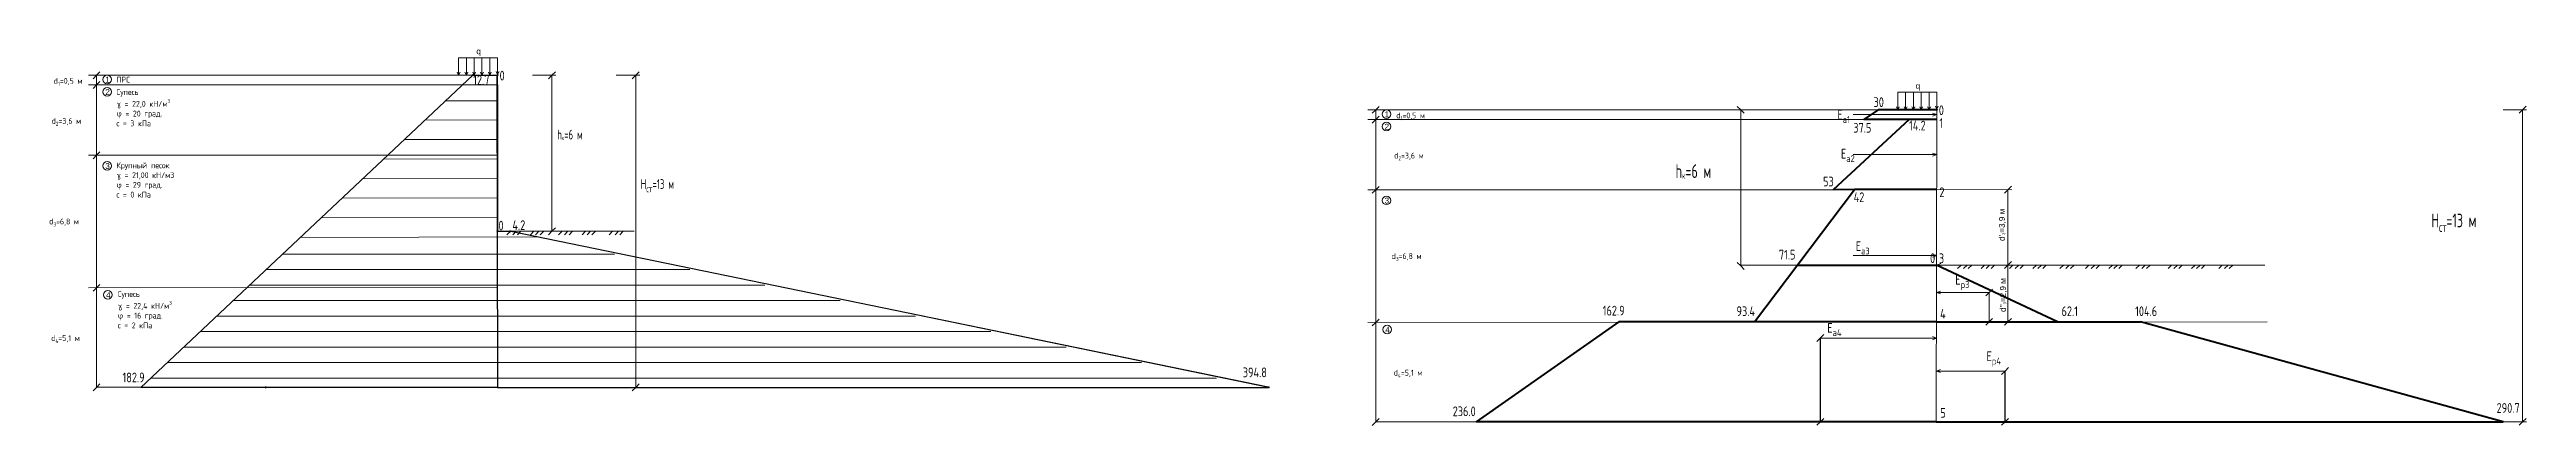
# Model space of a CAD drawing. Header units: millimetres. Extents: x -5592 to 31432, y -5488 to 8589.
# Drawn here: x -3737 to 8966, y -2072 to -146 of the extents above; entities that cross this region are included whole.
import ezdxf

# ---------------------------------------------------------------- set-up
doc = ezdxf.new("R2010")
doc.units = ezdxf.units.MM
doc.layers.get('0').update_dxf_attribs({"lineweight": 9})
doc.layers.add('давление', color=10, linetype='Continuous', lineweight=40)
doc.styles.add('GOST-2.304_Type-B_shrink', font='', dxfattribs={"width": 0.8})
doc.styles.get("Standard").update_dxf_attribs({"font": 'arial.ttf'})
doc.styles.get('GOST-2.304_Type-B_shrink').set_extended_font_data('GOST Common')

msp = doc.modelspace()

# ---------------------------------------------------------------- texts
at = {"char_height": 30, "attachment_point": 1}
for s, width, insert in [('q', 147.50897, (-1548.397, -138.999)), ('\\A1;{\\fGOST 2.304 type A|b0|i0|c204|p34;d\\H0.7x;\\S^ 1;\\H1.42857x;=0,5 м}', 207.19336, (-3715.904, -290.982)), ('2', 147.50897, (-3451.752, -348.093)), ('1', 147.50897, (-3451.752, -285.264)), ('\\A1;{\\fGOST 2.304 type A|b0|i0|c204|p34;Супесь \\Pγ = 22,0 кН/м\\H0.7x;\\S3^ ;\\H1.42857x;\\Pφ = 20 град.\\Pс = 3 кПа}', 423.90214, (-3394.229, -348.47)), ('{\\fGOST 2.304 type A|b0|i0|c204|p34;ПРС}', 147.50897, (-3394.229, -284.878)), ('q', 147.50897, (5833.005, -316.527)), ('\\A1;{\\fGOST 2.304 type A|b0|i0|c204|p34;d\\H0.7x;\\S^ 2;\\H1.42857x;=3,6 м}', 216.51654, (-3726.833, -496.463)), ('1', 147.50897, (3109.383, -462.792)), ('\\A1;{\\fGOST 2.304 type A|b0|i0|c204|p34;d\\H0.7x;\\S^ 1;\\H1.42857x;=0,5 м}', 207.19336, (3169.639, -468.51)), ('2', 147.50897, (3109.383, -525.621)), ('3', 147.50897, (-3451.752, -727.188)), ('{\\fGOST 2.304 type A|b0|i0|c204|p34;Крупный песок\\Pγ = 21,00 кН/м3\\Pφ = 29 град.\\Pс = 0 кПа}', 448.2878, (-3394.229, -724.207)), ('\\A1;{\\fGOST 2.304 type A|b0|i0|c204|p34;d\\H0.7x;\\S^ 2;\\H1.42857x;=3,6 м}', 216.51654, (3158.711, -673.991)), ('\\A1;{\\fGOST 2.304 type A|b0|i0|c204|p34;d\\H0.7x;\\S^ 3;\\H1.42857x;=6,8 м}', 238.09915, (-3739.738, -1011.742)), ('3', 147.50897, (3109.383, -904.715)), ('\\A1;{\\fGOST 2.304 type A|b0|i0|c204|p34;d\\H0.7x;\\S^ 3;\\H1.42857x;=6,8 м}', 238.09915, (3145.806, -1189.27)), ('4', 147.50897, (-3447.927, -1389.238)), ('\\A1;{\\fGOST 2.304 type A|b0|i0|c204|p34;Супесь \\Pγ = 22,4 кН/м\\H0.7x;\\S3^ ;\\H1.42857x;\\Pφ = 16 град.\\Pс = 2 кПа}', 410.0249, (-3387.376, -1384.112)), ('\\A1;{\\fGOST 2.304 type A|b0|i0|c204|p34;d\\H0.7x;\\S^ 4;\\H1.42857x;=5,1 м}', 228.94581, (-3729.076, -1609.624)), ('4', 147.50897, (3113.208, -1566.765)), ('\\A1;{\\fGOST 2.304 type A|b0|i0|c204|p34;d\\H0.7x;\\S^ 4;\\H1.42857x;=5,1 м}', 228.94581, (3156.468, -1787.152))]:
    msp.add_mtext_dynamic_manual_height_columns(s, width=width, gutter_width=12.5, heights=[0], dxfattribs=dict(at, insert=insert))
at = {"char_height": 50, "attachment_point": 1, "style": 'GOST-2.304_Type-B_shrink'}
for s, insert, width in [('12.7', (-1564.426, -276.813), 217.30993), ('0', (-1429.381, -254.191), 217.30993), ('\\A1;E{\\H0.7x;\\S^ a1;}', (5431.719, -454.572), 33.16857), ('30', (5617.278, -389.992), 34.98763), ('0', (5952.021, -431.718), 33.28174), ('1', (5955.384, -497.23), 33.28174), ('37.5', (5513.43, -521.589), 53.82645), ('14.2', (5799.67, -510.334), 53.82645), ('\\A1;E{\\H0.7x;\\S^ a2;}', (5450.018, -654.557), 33.16857), ('53', (5358.469, -796.991), 33.16857), ('42', (5515.3, -877.581), 33.16857), ('2', (5954.915, -852.066), 33.28174), ('\\A1;E{\\H0.7x;\\S^ a3;}', (5526.128, -1128.695), 33.16857), ('71.5', (5131.832, -1171.934), 33.16857), ('\\A1;E{\\H0.7x;\\S^ p3;}', (6036.406, -1300.67), 33.16857), ('162.9', (4228.468, -1458.924), 33.16857), ('93.4', (4914.449, -1461.88), 33.16857), ('62.1', (6581.449, -1461.88), 33.16857), ('104.6', (6959.066, -1461.88), 118.4992), ('\\A1;E{\\H0.7x;\\S^ a4;}', (5380.064, -1547.367), 33.16857), ('\\A1;E{\\H0.7x;\\S^ p4;}', (6196.759, -1692.948), 33.16857), ('236.0', (3458.904, -1975.005), 33.16857), ('290.7', (8812.719, -1957.979), 118.4992)]:
    msp.add_mtext(s, dxfattribs=dict(at, insert=insert, width=width))
at = {"attachment_point": 1, "style": 'GOST-2.304_Type-B_shrink'}
for s, width, insert, char_height in [('\\A1;{\\fGOST 2.304 type A|b0|i0|c204|p34;h\\H0.46667x;\\S^ к;\\H2.14284x;=6 м}', 147.50897, (-1133.692, -556.408), 50), ('\\A1;{\\fGOST 2.304 type A|b0|i0|c204|p34;h\\H0.46667x;\\S^ к;\\H2.14284x;=6 м}', 353.26024, (4602.054, -733.936), 70), ('\\A1;{\\fGOST 2.304 type A|b0|i0|c204|p34;H\\H0.7x;\\S^ ст;\\H1.42857x;=13 м}', 217.30993, (-705.206, -809.918), 50), ('\\A1;{\\fGOST 2.304 type A|b0|i0|c204|p34;H\\H0.7x;\\S^ ст;\\H1.42857x;=13 м}', 426.09372, (8478.619, -986.643), 70), ('0', 75.86524, (-1435.119, -1023.07), 50), ('4.2', 75.86524, (-1363.472, -1020.809), 50), ('0', 30, (5907.104, -1190.254), 50), ('3', 30, (5952.622, -1190.867), 50), ('4', 30, (5958.818, -1474.916), 50), ('394.8', 75.86524, (2382.287, -1775.492), 50), ('182.9', 75.86524, (-3363.087, -1801.283), 50), ('5', 30, (5959.848, -1982.963), 50)]:
    msp.add_mtext_dynamic_manual_height_columns(s, width=width, gutter_width=12.5, heights=[0], dxfattribs=dict(at, insert=insert, char_height=char_height))
at = {"char_height": 30, "attachment_point": 1, "rotation": 90}
for s, width, insert in [("\\A1;d'{\\H0.46667x;\\S^ 3;}=3,9 м", 160.34209, (6260.564, -1126.742)), ("\\A1;d''{\\H0.46667x;\\S^ 3;}=2,9 м", 188.48875, (6265.745, -1490.728))]:
    msp.add_mtext_dynamic_manual_height_columns(s, width=width, gutter_width=12.5, heights=[0], dxfattribs=dict(at, insert=insert))

# ---------------------------------------------------------------- hatches: boundary and pattern name
h = msp.add_hatch(color=256)
h.dxf.hatch_style = 1
h.paths.add_polyline_path([(-1436.642, -1077.198), (-1439.642, -1077.198), (-1439.642, -1080.198, 0.414213562)])
h.paths.add_polyline_path([(-1439.642, -1074.198), (-1439.642, -1077.198), (-1436.642, -1077.198, 0.414213562)])
h.paths.add_polyline_path([(-1439.642, -1077.198), (-1439.642, -1074.198, 0.414213562), (-1442.642, -1077.198, 0.414213562), (-1439.642, -1080.198)])
h = msp.add_hatch(color=256)
h.dxf.hatch_style = 1
h.paths.add_polyline_path([(-1377.485, -1077.198, 1), (-1371.485, -1077.198, 1)])
h = msp.add_hatch(color=256)
h.dxf.hatch_style = 1
h.paths.add_polyline_path([(-2625.642, -1877.198), (-2628.642, -1877.198), (-2631.642, -1877.198, 1)])
h.paths.add_polyline_path([(-2626.937, -1874.729, 0.604607727), (-2631.642, -1877.198), (-2628.642, -1877.198)])
h.paths.add_polyline_path([(-2626.937, -1874.729), (-2628.642, -1877.198), (-2625.642, -1877.198, 0.24641055)])
h = msp.add_hatch(color=256)
h.dxf.hatch_style = 1
h.paths.add_polyline_path([(2518.358, -1877.198, 1), (2512.358, -1877.198, 1)])
at = {"layer": 'давление'}
h = msp.add_hatch(color=256, dxfattribs=at)
h.dxf.hatch_style = 1
h.paths.add_polyline_path([(5567.019, -500.99), (5567.019, -503.759), (5567.014, -506.99, 0.414746283), (5570.019, -503.99, 0.414172561)])
h.paths.add_polyline_path([(5567.019, -500.99, 0.391859993), (5564.028, -503.759), (5567.019, -503.759)])
h.paths.add_polyline_path([(5567.019, -503.759), (5564.028, -503.759, 0.019266969), (5564.019, -503.99, 0.413681042), (5567.014, -506.99)])
h = msp.add_hatch(color=256, dxfattribs=at)
h.dxf.hatch_style = 1
h.paths.add_polyline_path([(5641.295, -451.689), (5641.295, -454.458), (5641.29, -457.689, 0.414746283), (5644.295, -454.689, 0.414172561)])
h.paths.add_polyline_path([(5641.295, -451.689, 0.391859993), (5638.304, -454.458), (5641.295, -454.458)])
h.paths.add_polyline_path([(5641.295, -454.458), (5638.304, -454.458, 0.019266969), (5638.295, -454.689, 0.413681042), (5641.29, -457.689)])
h = msp.add_hatch(color=256, dxfattribs=at)
h.dxf.hatch_style = 1
h.paths.add_polyline_path([(5799.514, -500.788), (5799.514, -503.557), (5799.508, -506.788, 0.414746283), (5802.514, -503.788, 0.414172561)])
h.paths.add_polyline_path([(5799.514, -500.788, 0.391859993), (5796.523, -503.557), (5799.514, -503.557)])
h.paths.add_polyline_path([(5799.514, -503.557), (5796.523, -503.557, 0.019266969), (5796.514, -503.788, 0.413681042), (5799.508, -506.788)])
h = msp.add_hatch(color=256, dxfattribs=at)
h.dxf.hatch_style = 1
h.paths.add_polyline_path([(5941.753, -500.754), (5941.753, -503.523), (5941.747, -506.754, 0.414746283), (5944.752, -503.754, 0.414172561)])
h.paths.add_polyline_path([(5941.753, -500.754, 0.391859993), (5938.761, -503.523), (5941.753, -503.523)])
h.paths.add_polyline_path([(5941.753, -503.523), (5938.761, -503.523, 0.019266969), (5938.752, -503.754, 0.413681042), (5941.747, -506.754)])
h = msp.add_hatch(color=256, dxfattribs=at)
h.dxf.hatch_style = 1
h.paths.add_polyline_path([(5941.759, -451.957), (5941.759, -454.726), (5941.753, -457.957, 0.414746283), (5944.759, -454.957, 0.414172561)])
h.paths.add_polyline_path([(5941.759, -451.957, 0.391859993), (5938.768, -454.726), (5941.759, -454.726)])
h.paths.add_polyline_path([(5941.759, -454.726), (5938.768, -454.726, 0.019266969), (5938.759, -454.957, 0.413681042), (5941.753, -457.957)])
h = msp.add_hatch(color=256, dxfattribs=at)
h.dxf.hatch_style = 1
h.paths.add_polyline_path([(5410.087, -860.98), (5410.087, -863.749), (5410.081, -866.98, 0.414746283), (5413.086, -863.98, 0.414172561)])
h.paths.add_polyline_path([(5410.087, -860.98, 0.391859993), (5407.095, -863.749), (5410.087, -863.749)])
h.paths.add_polyline_path([(5410.087, -863.749), (5407.095, -863.749, 0.019266969), (5407.086, -863.98, 0.413681042), (5410.081, -866.98)])
h = msp.add_hatch(color=256, dxfattribs=at)
h.dxf.hatch_style = 1
h.paths.add_polyline_path([(5519.76, -861.408), (5519.76, -864.177), (5519.754, -867.408, 0.414746283), (5522.76, -864.408, 0.414172561)])
h.paths.add_polyline_path([(5519.76, -861.408, 0.391859993), (5516.769, -864.177), (5519.76, -864.177)])
h.paths.add_polyline_path([(5519.76, -864.177), (5516.769, -864.177, 0.019266969), (5516.76, -864.408, 0.413681042), (5519.754, -867.408)])
h = msp.add_hatch(color=256, dxfattribs=at)
h.dxf.hatch_style = 1
h.paths.add_polyline_path([(5941.088, -860.88), (5941.088, -863.649), (5941.082, -866.88, 0.414746283), (5944.088, -863.88, 0.414172561)])
h.paths.add_polyline_path([(5941.088, -860.88, 0.391859993), (5938.096, -863.649), (5941.088, -863.649)])
h.paths.add_polyline_path([(5941.088, -863.649), (5938.096, -863.649, 0.019266969), (5938.088, -863.88, 0.413681042), (5941.082, -866.88)])
h = msp.add_hatch(color=256, dxfattribs=at)
h.dxf.hatch_style = 1
h.paths.add_polyline_path([(5227.634, -1247.311), (5227.634, -1250.08), (5227.628, -1253.311, 0.414746283), (5230.633, -1250.311, 0.414172561)])
h.paths.add_polyline_path([(5227.634, -1247.311, 0.391859993), (5224.642, -1250.08), (5227.634, -1250.08)])
h.paths.add_polyline_path([(5227.634, -1250.08), (5224.642, -1250.08, 0.019266969), (5224.633, -1250.311, 0.413681042), (5227.628, -1253.311)])
h = msp.add_hatch(color=256, dxfattribs=at)
h.dxf.hatch_style = 1
h.paths.add_polyline_path([(5940.204, -1247.013), (5940.204, -1249.782), (5940.199, -1253.013, 0.414746283), (5943.204, -1250.013, 0.414172561)])
h.paths.add_polyline_path([(5940.204, -1247.013, 0.391859993), (5937.213, -1249.782), (5940.204, -1249.782)])
h.paths.add_polyline_path([(5940.204, -1249.782), (5937.213, -1249.782, 0.019266969), (5937.204, -1250.013, 0.413681042), (5940.199, -1253.013)])
h = msp.add_hatch(color=256, dxfattribs=at)
h.dxf.hatch_style = 1
h.paths.add_polyline_path([(5007.038, -1537.982), (5007.038, -1540.751), (5007.032, -1543.982, 0.414746283), (5010.038, -1540.982, 0.414172561)])
h.paths.add_polyline_path([(5007.038, -1537.982, 0.391859993), (5004.047, -1540.751), (5007.038, -1540.751)])
h.paths.add_polyline_path([(5007.038, -1540.751), (5004.047, -1540.751, 0.019266969), (5004.038, -1540.982, 0.413681042), (5007.032, -1543.982)])
h = msp.add_hatch(color=256, dxfattribs=at)
h.dxf.hatch_style = 1
h.paths.add_polyline_path([(5939.976, -1538.122), (5939.976, -1540.891), (5939.97, -1544.122, 0.414746283), (5942.976, -1541.122, 0.414172561)])
h.paths.add_polyline_path([(5939.976, -1538.122, 0.391859993), (5936.985, -1540.891), (5939.976, -1540.891)])
h.paths.add_polyline_path([(5939.976, -1540.891), (5936.985, -1540.891, 0.019266969), (5936.976, -1541.122, 0.413681042), (5939.97, -1544.122)])
h = msp.add_hatch(color=256, dxfattribs=at)
h.dxf.hatch_style = 1
h.paths.add_polyline_path([(3579.245, -2050.847), (3579.245, -2053.616), (3579.239, -2056.847, 0.414746283), (3582.244, -2053.847, 0.414172561)])
h.paths.add_polyline_path([(3579.245, -2050.847, 0.391859993), (3576.253, -2053.616), (3579.245, -2053.616)])
h.paths.add_polyline_path([(3579.245, -2053.616), (3576.253, -2053.616, 0.019266969), (3576.244, -2053.847, 0.413681042), (3579.239, -2056.847)])
h = msp.add_hatch(color=256, dxfattribs=at)
h.dxf.hatch_style = 1
h.paths.add_polyline_path([(5938.752, -2050.873), (5938.752, -2053.642), (5938.746, -2056.873, 0.414746283), (5941.752, -2053.873, 0.414172561)])
h.paths.add_polyline_path([(5938.752, -2050.873, 0.391859993), (5935.761, -2053.642), (5938.752, -2053.642)])
h.paths.add_polyline_path([(5938.752, -2053.642), (5935.761, -2053.642, 0.019266969), (5935.752, -2053.873, 0.413681042), (5938.746, -2056.873)])

# ---------------------------------------------------------------- linework, layer by layer
for p, q in [((-1639.642, -187.198), (-1639.642, -277.198)), ((-1639.642, -187.198), (-1439.642, -187.198)), ((-1599.642, -187.198), (-1599.642, -277.198)), ((-1559.642, -187.198), (-1559.642, -277.198)), ((-1519.642, -187.198), (-1519.642, -277.198)), ((-1479.642, -187.198), (-1479.642, -277.198)), ((-1439.642, -187.198), (-1439.642, -277.198)), ((-3537.033, -277.198), (-3386.719, -277.198)), ((-3537.033, -327.198), (-3386.719, -327.198)), ((-3514.45, -294.892), (-3496.719, -277.198)), ((-3514.45, -344.892), (-3496.719, -327.198)), ((-3496.719, -277.198), (-3478.988, -259.503)), ((-3496.719, -277.198), (-3496.719, -1877.198)), ((-3496.719, -327.198), (-3478.988, -309.503)), ((-1971.727, -277.198), (-3386.719, -277.198)), ((-1442.55, -326.206), (-3386.719, -327.198)), ((-3268.642, -1877.198), (-1566.642, -277.198)), ((-1439.642, -277.198), (-2139.642, -277.198)), ((-1639.642, -277.198), (-1647.017, -261.341)), ((-1639.642, -277.198), (-1632.267, -261.341)), ((-1599.642, -277.198), (-1607.017, -261.341)), ((-1599.642, -277.198), (-1592.267, -261.341)), ((-1559.642, -277.198), (-1567.017, -261.341)), ((-1559.642, -277.198), (-1552.267, -261.341)), ((-1519.642, -277.198), (-1527.017, -261.341)), ((-1519.642, -277.198), (-1512.267, -261.341)), ((-1479.642, -277.198), (-1487.017, -261.341)), ((-1479.642, -277.198), (-1472.267, -261.341)), ((-1439.642, -274.198), (-1447.017, -258.341)), ((-1439.642, -274.198), (-1432.267, -258.341)), ((-1439.642, -277.198), (-1439.642, -327.198)), ((-1439.642, -277.198), (-1439.642, -1077.198)), ((-1260.849, -277.198), (-1140.849, -277.198)), ((-1178.58, -294.892), (-1160.849, -277.198)), ((-1160.849, -277.198), (-1143.118, -259.503)), ((-1160.849, -277.198), (-1160.849, -1077.198)), ((-830.84, -277.198), (-710.84, -277.198)), ((-748.571, -294.892), (-730.84, -277.198)), ((-730.84, -277.198), (-713.109, -259.503)), ((-730.84, -277.198), (-730.84, -1877.198)), ((5741.759, -364.726), (5741.759, -454.726)), ((5741.759, -364.726), (5941.759, -364.726)), ((5781.759, -364.726), (5781.759, -454.726)), ((5821.759, -364.726), (5821.759, -454.726)), ((5861.759, -364.726), (5861.759, -454.726)), ((5901.759, -364.726), (5901.759, -454.726)), ((5941.759, -364.726), (5941.759, -454.726)), ((3024.102, -454.726), (3174.416, -454.726)), ((3024.102, -504.726), (3174.416, -504.726)), ((3046.685, -472.42), (3064.416, -454.726)), ((3046.685, -522.42), (3064.416, -504.726)), ((3064.416, -454.726), (3082.147, -437.031)), ((3064.416, -454.726), (3064.416, -2054.726)), ((3064.416, -504.726), (3082.147, -487.031)), ((5241.759, -454.726), (3174.416, -454.726)), ((5941.759, -503.787), (3174.416, -504.726)), ((4935.897, -454.726), (4918.166, -437.031)), ((4935.897, -454.726), (4935.897, -1254.726)), ((4953.628, -472.42), (4935.897, -454.726)), ((5941.759, -454.726), (5241.759, -454.726)), ((5741.759, -454.726), (5734.384, -438.868)), ((5741.759, -454.726), (5749.134, -438.868)), ((5781.759, -454.726), (5774.384, -438.868)), ((5781.759, -454.726), (5789.134, -438.868)), ((5821.759, -454.726), (5814.384, -438.868)), ((5821.759, -454.726), (5829.134, -438.868)), ((5861.759, -454.726), (5854.384, -438.868)), ((5861.759, -454.726), (5869.134, -438.868)), ((5901.759, -454.726), (5894.384, -438.868)), ((5901.759, -454.726), (5909.134, -438.868)), ((5941.759, -451.726), (5934.384, -435.868)), ((5941.759, -454.726), (5938.851, -2053.923)), ((5941.759, -451.726), (5949.134, -435.868)), ((8845.851, -453.923), (8965.851, -453.923)), ((8928.12, -471.618), (8945.851, -453.923)), ((8945.851, -453.923), (8963.582, -436.229)), ((8945.851, -453.923), (8945.851, -2053.923)), ((-3537.033, -687.198), (-3386.719, -687.198)), ((-3514.45, -704.892), (-3496.719, -687.198)), ((-3496.719, -687.198), (-3478.988, -669.503)), ((-1441.875, -686.204), (-3386.719, -687.198)), ((3024.102, -864.726), (3174.416, -864.726)), ((3046.685, -882.42), (3064.416, -864.726)), ((3064.416, -864.726), (3082.147, -847.031)), ((5409.526, -864.003), (3174.416, -864.726)), ((5941.016, -863.735), (6326.796, -864.081)), ((6289.065, -881.776), (6306.796, -864.081)), ((6306.796, -864.081), (6324.527, -846.387)), ((6306.796, -864.081), (6306.796, -1541.075)), ((-1439.642, -1077.198), (-1377.485, -1077.198)), ((-1439.642, -1077.198), (-1374.485, -1077.198)), ((-1392.216, -1094.892), (-1376.608, -1079.317)), ((-1374.485, -1077.198), (2515.358, -1877.198)), ((-1371.485, -1077.198), (-739.642, -1077.198)), ((-1362.024, -1094.892), (-1344.293, -1077.198)), ((-1337.739, -1094.892), (-1320.008, -1077.198)), ((-1271.449, -1094.892), (-1253.718, -1077.198)), ((-1245.852, -1094.892), (-1228.121, -1077.198)), ((-1220.911, -1094.892), (-1203.18, -1077.198)), ((-1178.58, -1094.892), (-1160.849, -1077.198)), ((-1160.849, -1077.198), (-1143.118, -1059.503)), ((-1126.871, -1094.892), (-1109.14, -1077.198)), ((-1096.68, -1094.892), (-1078.949, -1077.198)), ((-1072.395, -1094.892), (-1054.664, -1077.198)), ((-1006.104, -1094.892), (-988.374, -1077.198)), ((-980.507, -1094.892), (-962.776, -1077.198)), ((-955.566, -1094.892), (-937.835, -1077.198)), ((-867.521, -1094.892), (-849.79, -1077.198)), ((-837.329, -1094.892), (-819.598, -1077.198)), ((-813.045, -1094.892), (-795.314, -1077.198)), ((4935.897, -1254.726), (4918.166, -1237.031)), ((4935.897, -1250.021), (7624.897, -1250.021)), ((4953.628, -1272.42), (4935.897, -1254.726)), ((6048.652, -1267.716), (6064.259, -1252.14)), ((6078.844, -1267.716), (6096.574, -1250.021)), ((6103.128, -1267.716), (6120.859, -1250.021)), ((6169.419, -1267.716), (6187.15, -1250.021)), ((6195.016, -1267.716), (6212.747, -1250.021)), ((6219.957, -1267.716), (6237.688, -1250.021)), ((6289.065, -1268.067), (6306.796, -1250.372)), ((6306.796, -1250.372), (6324.527, -1232.678)), ((6313.996, -1267.716), (6331.727, -1250.021)), ((6344.188, -1267.716), (6361.919, -1250.021)), ((6368.473, -1267.716), (6386.204, -1250.021)), ((6434.763, -1267.716), (6452.494, -1250.021)), ((6460.36, -1267.716), (6478.091, -1250.021)), ((6485.301, -1267.716), (6503.032, -1250.021)), ((6573.347, -1267.716), (6591.078, -1250.021)), ((6603.538, -1267.716), (6621.269, -1250.021)), ((6627.823, -1267.716), (6645.554, -1250.021)), ((6703.855, -1267.716), (6721.586, -1250.021)), ((6734.047, -1267.716), (6751.778, -1250.021)), ((6758.332, -1267.716), (6776.063, -1250.021)), ((6824.622, -1267.716), (6842.353, -1250.021)), ((6850.22, -1267.716), (6867.951, -1250.021)), ((6875.161, -1267.716), (6892.892, -1250.021)), ((6963.206, -1267.716), (6980.937, -1250.021)), ((6993.398, -1267.716), (7011.129, -1250.021)), ((7017.682, -1267.716), (7035.413, -1250.021)), ((7127.934, -1267.716), (7145.665, -1250.021)), ((7158.126, -1267.716), (7175.857, -1250.021)), ((7182.41, -1267.716), (7200.141, -1250.021)), ((7248.701, -1267.716), (7266.432, -1250.021)), ((7274.298, -1267.716), (7292.029, -1250.021)), ((7299.239, -1267.716), (7316.97, -1250.021)), ((7387.284, -1267.716), (7405.015, -1250.021)), ((7417.476, -1267.716), (7435.207, -1250.021)), ((7441.761, -1267.716), (7459.492, -1250.021)), ((-3537.033, -1367.198), (-1440.605, -1363.549)), ((-3514.45, -1384.892), (-3496.719, -1367.198)), ((-3496.719, -1367.198), (-3478.988, -1349.503)), ((6192.345, -1408.769), (6210.076, -1391.075)), ((6210.076, -1391.075), (6227.807, -1373.38)), ((6210.076, -1541.075), (6210.076, -1391.075)), ((6210.076, -1541.075), (6227.807, -1523.38)), ((6306.796, -1541.075), (6324.527, -1523.38)), ((3024.102, -1544.726), (7635.34, -1541.077)), ((3046.685, -1562.42), (3064.416, -1544.726)), ((3064.416, -1544.726), (3082.147, -1527.031)), ((5326.859, -1641.618), (5344.59, -1623.923)), ((5344.59, -1623.923), (5362.32, -1606.229)), ((6192.345, -1558.769), (6210.076, -1541.075)), ((6289.065, -1558.769), (6306.796, -1541.075)), ((6291.512, -1793.923), (6309.243, -1776.229)), ((-3514.45, -1894.892), (-3496.719, -1877.198)), ((-3514.45, -1894.892), (-3496.719, -1877.198)), ((-3496.719, -1877.198), (-3478.988, -1859.503)), ((-3496.719, -1877.198), (-3478.988, -1859.503)), ((-1442.55, -1876.396), (-3496.719, -1876.396)), ((-3004.949, -1877.198), (-2628.642, -1877.198)), ((-830.84, -1877.198), (-710.84, -1877.198)), ((-748.571, -1894.892), (-730.84, -1877.198)), ((-730.84, -1877.198), (-713.109, -1859.503)), ((6273.781, -1811.618), (6291.512, -1793.923)), ((3046.685, -2072.42), (3064.416, -2054.726)), ((3064.416, -2054.726), (3082.147, -2037.031)), ((5938.851, -2053.923), (3064.416, -2053.923)), ((5326.859, -2071.618), (5344.59, -2053.923)), ((5344.59, -2053.923), (5362.32, -2036.229)), ((6273.781, -2071.618), (6291.512, -2053.923)), ((6291.512, -2053.923), (6309.243, -2036.229)), ((8845.851, -2053.923), (8965.851, -2053.923)), ((8928.12, -2071.618), (8945.851, -2053.923)), ((8945.851, -2053.923), (8963.582, -2036.229))]:
    msp.add_line(p, q)
at = {"lineweight": 30}
msp.add_line((-1442.642, -277.198), (-1439.642, -1877.198), dxfattribs=at)
at = {"color": 1, "lineweight": 30}
for p, q in [((-1439.642, -327.198), (-1439.642, -687.198)), ((-1439.642, -687.198), (-1439.642, -1077.198)), ((-1439.642, -1077.198), (-1377.485, -1077.198)), ((2512.419, -1876.594), (-1371.602, -1078.029)), ((-1439.642, -1877.198), (2512.358, -1877.198))]:
    msp.add_line(p, q, dxfattribs=at)
at = {"linetype": 'Continuous'}
for p, q in [((-1439.642, -505.936), (-1810.827, -506.749)), ((-1439.642, -408.152), (-1705.944, -408.152)), ((-1439.642, -606.306), (-1917.658, -607.178)), ((-1439.642, -706.306), (-2024.24, -707.372)), ((-1439.642, -806.306), (-2130.822, -807.567)), ((-1439.642, -1006.307), (-2343.986, -1007.956)), ((-1439.642, -906.307), (-2237.404, -907.762)), ((-1235.871, -1105.935), (-2450.568, -1108.151)), ((-840.247, -1194.242), (-2542.147, -1194.242)), ((-747.126, -1352.992), (-2711.018, -1352.992)), ((-747.126, -1273.617), (-2626.582, -1273.617)), ((-454.187, -1273.617), (-747.126, -1273.617)), ((-68.127, -1352.992), (-747.126, -1352.992)), ((-747.126, -1511.742), (-2879.888, -1511.742)), ((-747.126, -1432.367), (-2795.453, -1432.367)), ((317.934, -1432.367), (-747.126, -1432.367)), ((703.994, -1511.742), (-747.126, -1511.742)), ((-747.126, -1591.117), (-2964.323, -1591.117)), ((1090.054, -1591.117), (-747.126, -1591.117)), ((-747.126, -1749.867), (-3133.193, -1749.867)), ((-747.126, -1670.492), (-3048.758, -1670.492)), ((1476.114, -1670.492), (-747.126, -1670.492)), ((1862.174, -1749.867), (-747.126, -1749.867)), ((-747.126, -1829.242), (-3217.629, -1829.242)), ((2248.234, -1829.242), (-747.126, -1829.242))]:
    msp.add_line(p, q, dxfattribs=at)
at = {"color": 1, "lineweight": 30}
msp.add_lwpolyline([(-1439.642, -1877.198), (-3268.642, -1877.198), (-1566.642, -277.198), (-1439.642, -277.198)], dxfattribs=at)
for centre, radius in [((-3441.851, -299.198), 22), ((-3441.851, -362.027), 22), ((-1566.642, -277.198), 3), ((-1439.642, -277.198), 3), ((3119.284, -476.726), 22), ((5941.759, -454.957), 3), ((3119.284, -539.554), 22), ((-3441.851, -741.121), 22), ((3119.284, -918.649), 22), ((-1439.642, -1077.198), 3), ((-1374.485, -1077.198), 3), ((-3438.026, -1403.171), 22), ((3123.109, -1580.699), 22), ((-2628.642, -1877.198), 3), ((2515.358, -1877.198), 3)]:
    msp.add_circle(centre, radius)
at = {"layer": 'Defpoints'}
msp.add_line((6291.512, -2053.923), (6291.512, -1793.923), dxfattribs=at)
at = {"layer": 'давление'}
for p, q in [((5799.67, -503.875), (5409.526, -864.003)), ((5641.759, -454.726), (5566.759, -504.017)), ((5941.759, -503.787), (5566.759, -504.017)), ((5941.759, -454.726), (5641.759, -454.726)), ((5941.759, -454.726), (5746.381, -454.726)), ((5941.67, -503.787), (5799.67, -503.875)), ((5006.796, -1541.077), (5519.526, -863.754)), ((5939.526, -863.732), (5409.526, -864.003)), ((5941.016, -863.735), (5519.526, -863.754)), ((5227.124, -1250.021), (5940.305, -1250.021)), ((6560.784, -1541.075), (5940.313, -1250.021)), ((4310.784, -1541.077), (3578.855, -2053.923)), ((5939.784, -1541.077), (4310.784, -1541.077)), ((5939.784, -1541.077), (4893.784, -1541.077)), ((5939.784, -1541.075), (5006.796, -1541.077)), ((5939.784, -1541.075), (6560.784, -1541.075)), ((5939.784, -1541.075), (6985.784, -1541.075)), ((8845.851, -2053.923), (6985.784, -1541.075)), ((5938.851, -2053.923), (3578.85, -2053.923)), ((5938.851, -2053.923), (8845.851, -2053.923))]:
    msp.add_line(p, q, dxfattribs=at)
at = {"layer": 'давление', "color": 0, "lineweight": 9}
for p, q in [((5941.759, -479.203), (5512.783, -479.203)), ((5922.055, -454.726), (5919.815, -454.726)), ((5919.815, -471.596), (5941.759, -479.203)), ((5919.815, -487.705), (5941.759, -479.203)), ((5941.759, -683.548), (5512.783, -683.548)), ((5919.815, -675.941), (5941.759, -683.548)), ((5919.815, -692.05), (5941.759, -683.548)), ((5941.759, -1201.39), (5512.783, -1201.39)), ((5919.815, -1193.783), (5941.759, -1201.39)), ((5919.815, -1209.893), (5941.759, -1201.39)), ((5940.313, -1250.021), (5962.257, -1241.519)), ((6369.289, -1250.021), (5940.313, -1250.021)), ((5940.313, -1250.021), (5962.257, -1257.628)), ((5940.058, -1390.584), (5961.242, -1383.778)), ((6210.076, -1391.075), (5940.058, -1390.584)), ((5940.058, -1390.584), (5960.555, -1398.306)), ((5939.633, -1624.23), (5344.59, -1624.23)), ((5920.149, -1616.623), (5939.633, -1624.23)), ((5920.149, -1632.732), (5939.633, -1624.23)), ((5939.324, -1794.063), (5961.268, -1785.561)), ((6291.512, -1793.923), (5939.324, -1794.063)), ((5939.324, -1794.063), (5961.268, -1801.67))]:
    msp.add_line(p, q, dxfattribs=at)
at = {"layer": 'давление', "color": 0, "lineweight": -3}
msp.add_line((5344.59, -2053.923), (5344.59, -1623.923), dxfattribs=at)
at = {"layer": 'давление'}
msp.add_lwpolyline([(5941.759, -454.726), (5741.902, -454.726)], dxfattribs=at)

msp.set_redraw_order([(e.dxf.handle, doc.entitydb.next_handle()) for e in msp.query("TEXT MTEXT ATTDEF DIMENSION ARC_DIMENSION")])  # texts and dimensions are drawn at this point

doc.saveas('drawing.dxf')
